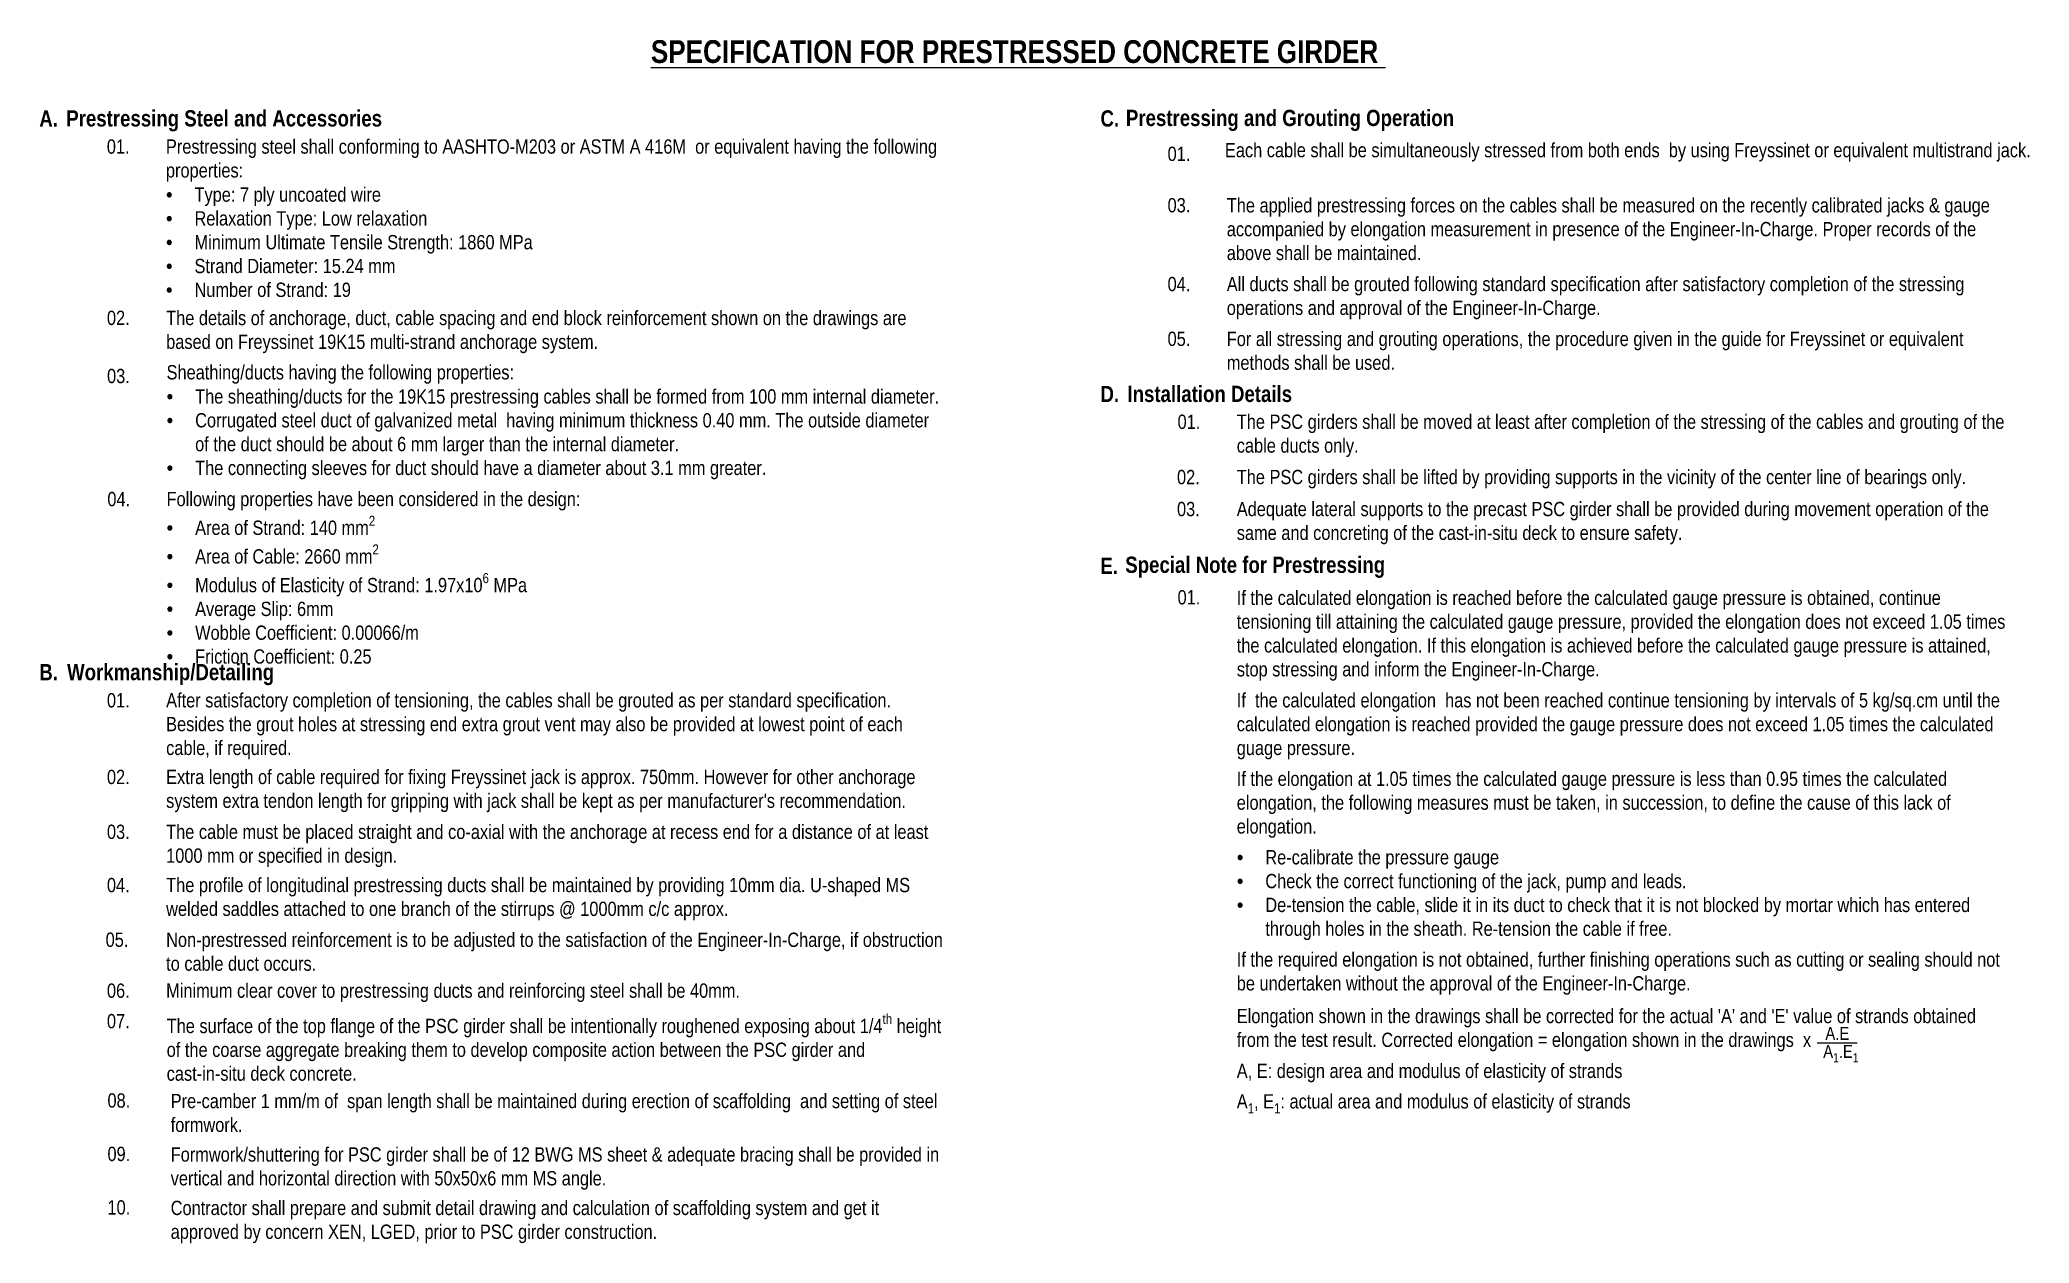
# Model space of a CAD drawing. Header units: millimetres. Extents: x 105 to 209081, y -582 to 17080.
# Drawn here: x 55375 to 73723, y -582 to 10517 of the extents above; entities that cross this region are included whole.
import ezdxf
from ezdxf.enums import TextEntityAlignment as Align

# ---------------------------------------------------------------- set-up
doc = ezdxf.new("R2010")
doc.units = ezdxf.units.MM
doc.layers.add('Text', color=7, linetype='Continuous')
doc.styles.add('SWIS', font='swissc.ttf', dxfattribs={"height": 200})
doc.styles.add('SWIS_B', font='swisscb.ttf', dxfattribs={"height": 200})

msp = doc.modelspace()

# ---------------------------------------------------------------- texts
at = {"color": 7, "linetype": 'Continuous', "style": 'SWIS_B'}
for s, height, p in [('%%USPECIFICATION FOR PRESTRESSED CONCRETE GIRDER ', 210, (64398, 10303)), ('A.', 150, (55456, 9716)), ('Prestressing Steel and Accessories', 150, (57075, 9717)), ('C.', 150, (65243, 9716)), ('D.', 150, (65243, 7175)), ('B.', 150, (55456, 4609))]:
    msp.add_text(s, height=height, dxfattribs=at).set_placement(p, align=Align.CENTER)
at = {"color": 7, "linetype": 'Continuous'}
for s, height, style, p in [('01.', 131.7, 'SWIS', (55993, 9466)), ('01.', 131.7, 'SWIS', (65776, 9399)), ('03.', 131.7, 'SWIS', (65776, 8925)), ('04.', 131.7, 'SWIS', (65776, 8198)), ('02.', 131.7, 'SWIS', (55994, 7886)), ('05.', 131.7, 'SWIS', (65776, 7693)), ('03.', 131.7, 'SWIS', (55995, 7350)), ('01.', 131.7, 'SWIS', (65868, 6928)), ('02.', 131.7, 'SWIS', (65863, 6418)), ('04.', 131.7, 'SWIS', (55998, 6215)), ('03.', 131.7, 'SWIS', (65863, 6123)), ('E.', 150, 'SWIS_B', (65157, 5589)), ('01.', 131.7, 'SWIS', (65868, 5309)), ('01.', 131.7, 'SWIS', (55994, 4359)), ('02.', 131.7, 'SWIS', (55994, 3652)), ('03.', 131.7, 'SWIS', (55994, 3146)), ('04.', 131.7, 'SWIS', (55994, 2655)), ('05.', 131.7, 'SWIS', (55982, 2151)), ('06.', 131.7, 'SWIS', (55994, 1681)), ('07.', 131.7, 'SWIS', (55994, 1400)), ('08.', 131.7, 'SWIS', (55999, 668)), ('09.', 131.7, 'SWIS', (55999, 175)), ('10.', 131.7, 'SWIS', (55999, -318))]:
    msp.add_text(s, height=height, dxfattribs=dict(at, style=style)).set_placement(p)
at = {"color": 7}
for s, insert, char_height, width, attachment_point, style in [('Prestressing and Grouting Operation', (66905, 9871), 150, 3775.06, 2, 'SWIS_B'), ('Prestressing steel shall conforming to AASHTO-M203 or ASTM A 416M  or equivalent having the following properties: ', (56538, 9598), 131.725, 7146.05, 1, 'SWIS'), ('Each cable shall be simultaneously stressed from both ends  by using Freyssinet or equivalent multistrand jack.\\P  ', (66305, 9565), 131.725, 7166.06, 1, 'SWIS'), ('\\pi-3820.03776,l3820.03776,t263.45088;{\\fSymbol|b0|i0|c2|p18;·^I}Type: 7 ply uncoated wire \\P{\\fSymbol|b0|i0|c2|p18;·^I}Relaxation Type: Low relaxation \\P{\\fSymbol|b0|i0|c2|p18;·^I}Minimum Ultimate Tensile Strength: 1860 MPa \\P{\\fSymbol|b0|i0|c2|p18;·^I}Strand Diameter: 15.24 mm \\P{\\fSymbol|b0|i0|c2|p18;·^I}Number of Strand: 19', (56538, 9155), 131.73, 7144.76, 1, 'SWIS'), ('The applied prestressing forces on the cables shall be measured on the recently calibrated jacks & gauge accompanied by elongation measurement in presence of the Engineer-In-Charge. Proper records of the above shall be maintained.', (66322, 9056), 131.725, 7146.05, 1, 'SWIS'), ('All ducts shall be grouted following standard specification after satisfactory completion of the stressing operations and approval of the Engineer-In-Charge.', (66322, 8330), 131.725, 7146.05, 1, 'SWIS'), ('The details of anchorage, duct, cable spacing and end block reinforcement shown on the drawings are based on Freyssinet 19K15 multi-strand anchorage system. ', (56540, 8017), 131.725, 7145.41, 1, 'SWIS'), ('For all stressing and grouting operations, the procedure given in the guide for Freyssinet or equivalent methods shall be used.', (66322, 7824), 131.725, 7146.05, 1, 'SWIS'), ('Sheathing/ducts having the following properties:', (56544, 7516), 131.73, 7146.05, 1, 'SWIS'), ('\\pi-263.45088,l263.45088,t263.45088;{\\fSymbol|b0|i0|c2|p18;·^I}The sheathing/ducts for the 19K15 prestressing cables shall be formed from 100 mm internal diameter.\\P{\\fSymbol|b0|i0|c2|p18;·^I}Corrugated steel duct of galvanized metal  having minimum thickness 0.40 mm. The outside diameter of the duct should be about 6 mm larger than the internal diameter.\\P{\\fSymbol|b0|i0|c2|p18;·^I}The connecting sleeves for duct should have a diameter about 3.1 mm greater.', (56544, 7293), 131.725, 7144.76, 1, 'SWIS'), ('Installation Details ', (66165, 7326), 150, 2005.19, 2, 'SWIS_B'), ('The PSC girders shall be moved at least after completion of the stressing of the cables and grouting of the cable ducts only.', (66414, 7060), 131.725, 7140.77, 1, 'SWIS'), ('The PSC girders shall be lifted by providing supports in the vicinity of the center line of bearings only.', (66414, 6550), 131.725, 7157.74, 1, 'SWIS'), ('Following properties have been considered in the design:', (56544, 6347), 131.73, 7144.12, 1, 'SWIS'), ('Adequate lateral supports to the precast PSC girder shall be provided during movement operation of the same and concreting of the cast-in-situ deck to ensure safety.', (66414, 6255), 131.725, 7140.77, 1, 'SWIS'), ('\\A1;\\pi-263.45088,l263.45088,t263.45088;{\\fSymbol|b0|i0|c2|p18;·^I}Area of Strand: 140 mm{\\H0.7x;\\S2^ ;}\\P{\\fSymbol|b0|i0|c2|p18;·^I}Area of Cable: 2660 mm{\\H0.7x;\\S2^ ;}\\P{\\fSymbol|b0|i0|c2|p18;·^I}Modulus of Elasticity of Strand: 1.97x10{\\H0.7x;\\S6^ ;\\H1.4286x; MPa\\P\\A0;\\fSymbol|b0|i0|c2|p18;\\H0.99998x;·^I\\fSwis721 Cn BT|b0|i0|c0|p34;Average Slip: 6mm\\P\\fSymbol|b0|i0|c2|p18;·^I\\fSwis721 Cn BT|b0|i0|c0|p34;Wobble Coefficient: 0.00066/m\\P\\fSymbol|b0|i0|c2|p18;·^I\\fSwis721 Cn BT|b0|i0|c0|p34;Friction Coefficient: \\C256;0.25}', (56544, 6127), 131.725, 7144.76, 1, 'SWIS'), ('Special Note for Prestressing', (66584, 5750), 150, 3069.84, 2, 'SWIS_B'), ('If the calculated elongation is reached before the calculated gauge pressure is obtained, continue tensioning till attaining the calculated gauge pressure, provided the elongation does not exceed 1.05 times the calculated elongation. If this elongation is achieved before the calculated gauge pressure is attained, stop stressing and inform the Engineer-In-Charge.', (66414, 5436), 131.725, 7116.34, 1, 'SWIS'), ('Workmanship/Detailing', (56581, 4760), 150, 2422.08, 2, 'SWIS_B'), ('After satisfactory completion of tensioning, the cables shall be grouted as per standard specification. Besides the grout holes at stressing end extra grout vent may also be provided at lowest point of each cable, if required.', (56540, 4491), 131.725, 7166.06, 1, 'SWIS'), ('If  the calculated elongation  has not been reached continue tensioning by intervals of 5 kg/sq.cm until the calculated elongation is reached provided the gauge pressure does not exceed 1.05 times the calculated guage pressure.', (66414, 4491), 131.725, 7116.34, 1, 'SWIS'), ("Extra length of cable required for fixing Freyssinet jack is approx. 750mm. However for other anchorage system extra tendon length for gripping with jack shall be kept as per manufacturer's recommendation.", (56540, 3784), 131.725, 7166.06, 1, 'SWIS'), ('If the elongation at 1.05 times the calculated gauge pressure is less than 0.95 times the calculated elongation, the following measures must be taken, in succession, to define the cause of this lack of elongation.', (66414, 3767), 131.725, 7116.34, 1, 'SWIS'), ('The cable must be placed straight and co-axial with the anchorage at recess end for a distance of at least 1000 mm or specified in design.', (56540, 3278), 131.725, 7166.06, 1, 'SWIS'), ('\\pi-263.45088,l263.45088,t263.45088,395.17632;{\\fSymbol|b0|i0|c2|p18;·^I}Re-calibrate the pressure gauge\\P{\\fSymbol|b0|i0|c2|p18;·^I}Check the correct functioning of the jack, pump and leads.\\P{\\fSymbol|b0|i0|c2|p18;·^I}De-tension the cable, slide it in its duct to check that it is not blocked by mortar which has entered \\P\\pi0,t395.17632;through holes in the sheath. Re-tension the cable if free.', (66414, 3043), 131.725, 7112.92, 1, 'SWIS'), ('The profile of longitudinal prestressing ducts shall be maintained by providing 10mm dia. U-shaped MS welded saddles attached to one branch of the stirrups @ 1000mm c/c approx.\\P ', (56540, 2787), 131.725, 7166.06, 1, 'SWIS'), ('Non-prestressed reinforcement is to be adjusted to the satisfaction of the Engineer-In-Charge, if obstruction to cable duct occurs.', (56540, 2282), 131.725, 7185.54, 1, 'SWIS'), ('If the required elongation is not obtained, further finishing operations such as cutting or sealing should not be undertaken without the approval of the Engineer-In-Charge.', (66414, 2100), 131.725, 7173.99, 1, 'SWIS'), ('Minimum clear cover to prestressing ducts and reinforcing steel shall be 40mm.', (56540, 1813), 131.73, 7177.83, 1, 'SWIS'), ('\\A1;The surface of the top flange of the PSC girder shall be intentionally roughened exposing about 1/4{\\H0.7x;\\Sth^ ;} height of the coarse aggregate breaking them to develop composite action between the PSC girder and cast-in-situ deck concrete.\\P \\P ', (56545, 1532), 131.725, 7140.77, 1, 'SWIS'), ("Elongation shown in the drawings shall be corrected for the actual 'A' and 'E' value of strands obtained from the test result. Corrected elongation = elongation shown in the drawings  x ", (66414, 1579), 131.725, 7112.92, 1, 'SWIS'), (' A.E', (71805, 1412), 118.9, 6419.41, 1, 'SWIS'), ('\\A1;A{\\H0.7x;\\S^ 1;}.E{\\H0.7x;\\S^ 1;}', (71823, 1246), 118.88, 6419.41, 1, 'SWIS'), ('A, E: design area and modulus of elasticity of strands', (66414, 1073), 131.73, 7091.62, 1, 'SWIS'), ('Pre-camber 1 mm/m of  span length shall be maintained during erection of scaffolding  and setting of steel formwork.', (56582, 795), 131.725, 7109.2, 1, 'SWIS'), ('\\A1;A{\\H0.7x;\\S^ 1;}, E{\\H0.7x;\\S^ 1;}: actual area and modulus of elasticity of strands', (66414, 792), 131.73, 7091.62, 1, 'SWIS'), ('Formwork/shuttering for PSC girder shall be of 12 BWG MS sheet & adequate bracing shall be provided in vertical and horizontal direction with 50x50x6 mm MS angle. ', (56582, 302), 131.725, 7109.2, 1, 'SWIS'), ('Contractor shall prepare and submit detail drawing and calculation of scaffolding system and get it approved by concern XEN, LGED, prior to PSC girder construction.', (56582, -191), 131.725, 7109.2, 1, 'SWIS')]:
    msp.add_mtext(s, dxfattribs=dict(at, insert=insert, char_height=char_height, width=width, attachment_point=attachment_point, style=style))

# ---------------------------------------------------------------- linework, layer by layer
at = {"layer": 'Text'}
msp.add_line((71766, 1267), (72137, 1267), dxfattribs=at)

msp.set_redraw_order([(e.dxf.handle, doc.entitydb.next_handle()) for e in msp.query("TEXT MTEXT ATTDEF DIMENSION ARC_DIMENSION")])  # texts and dimensions are drawn at this point

doc.saveas('drawing.dxf')
